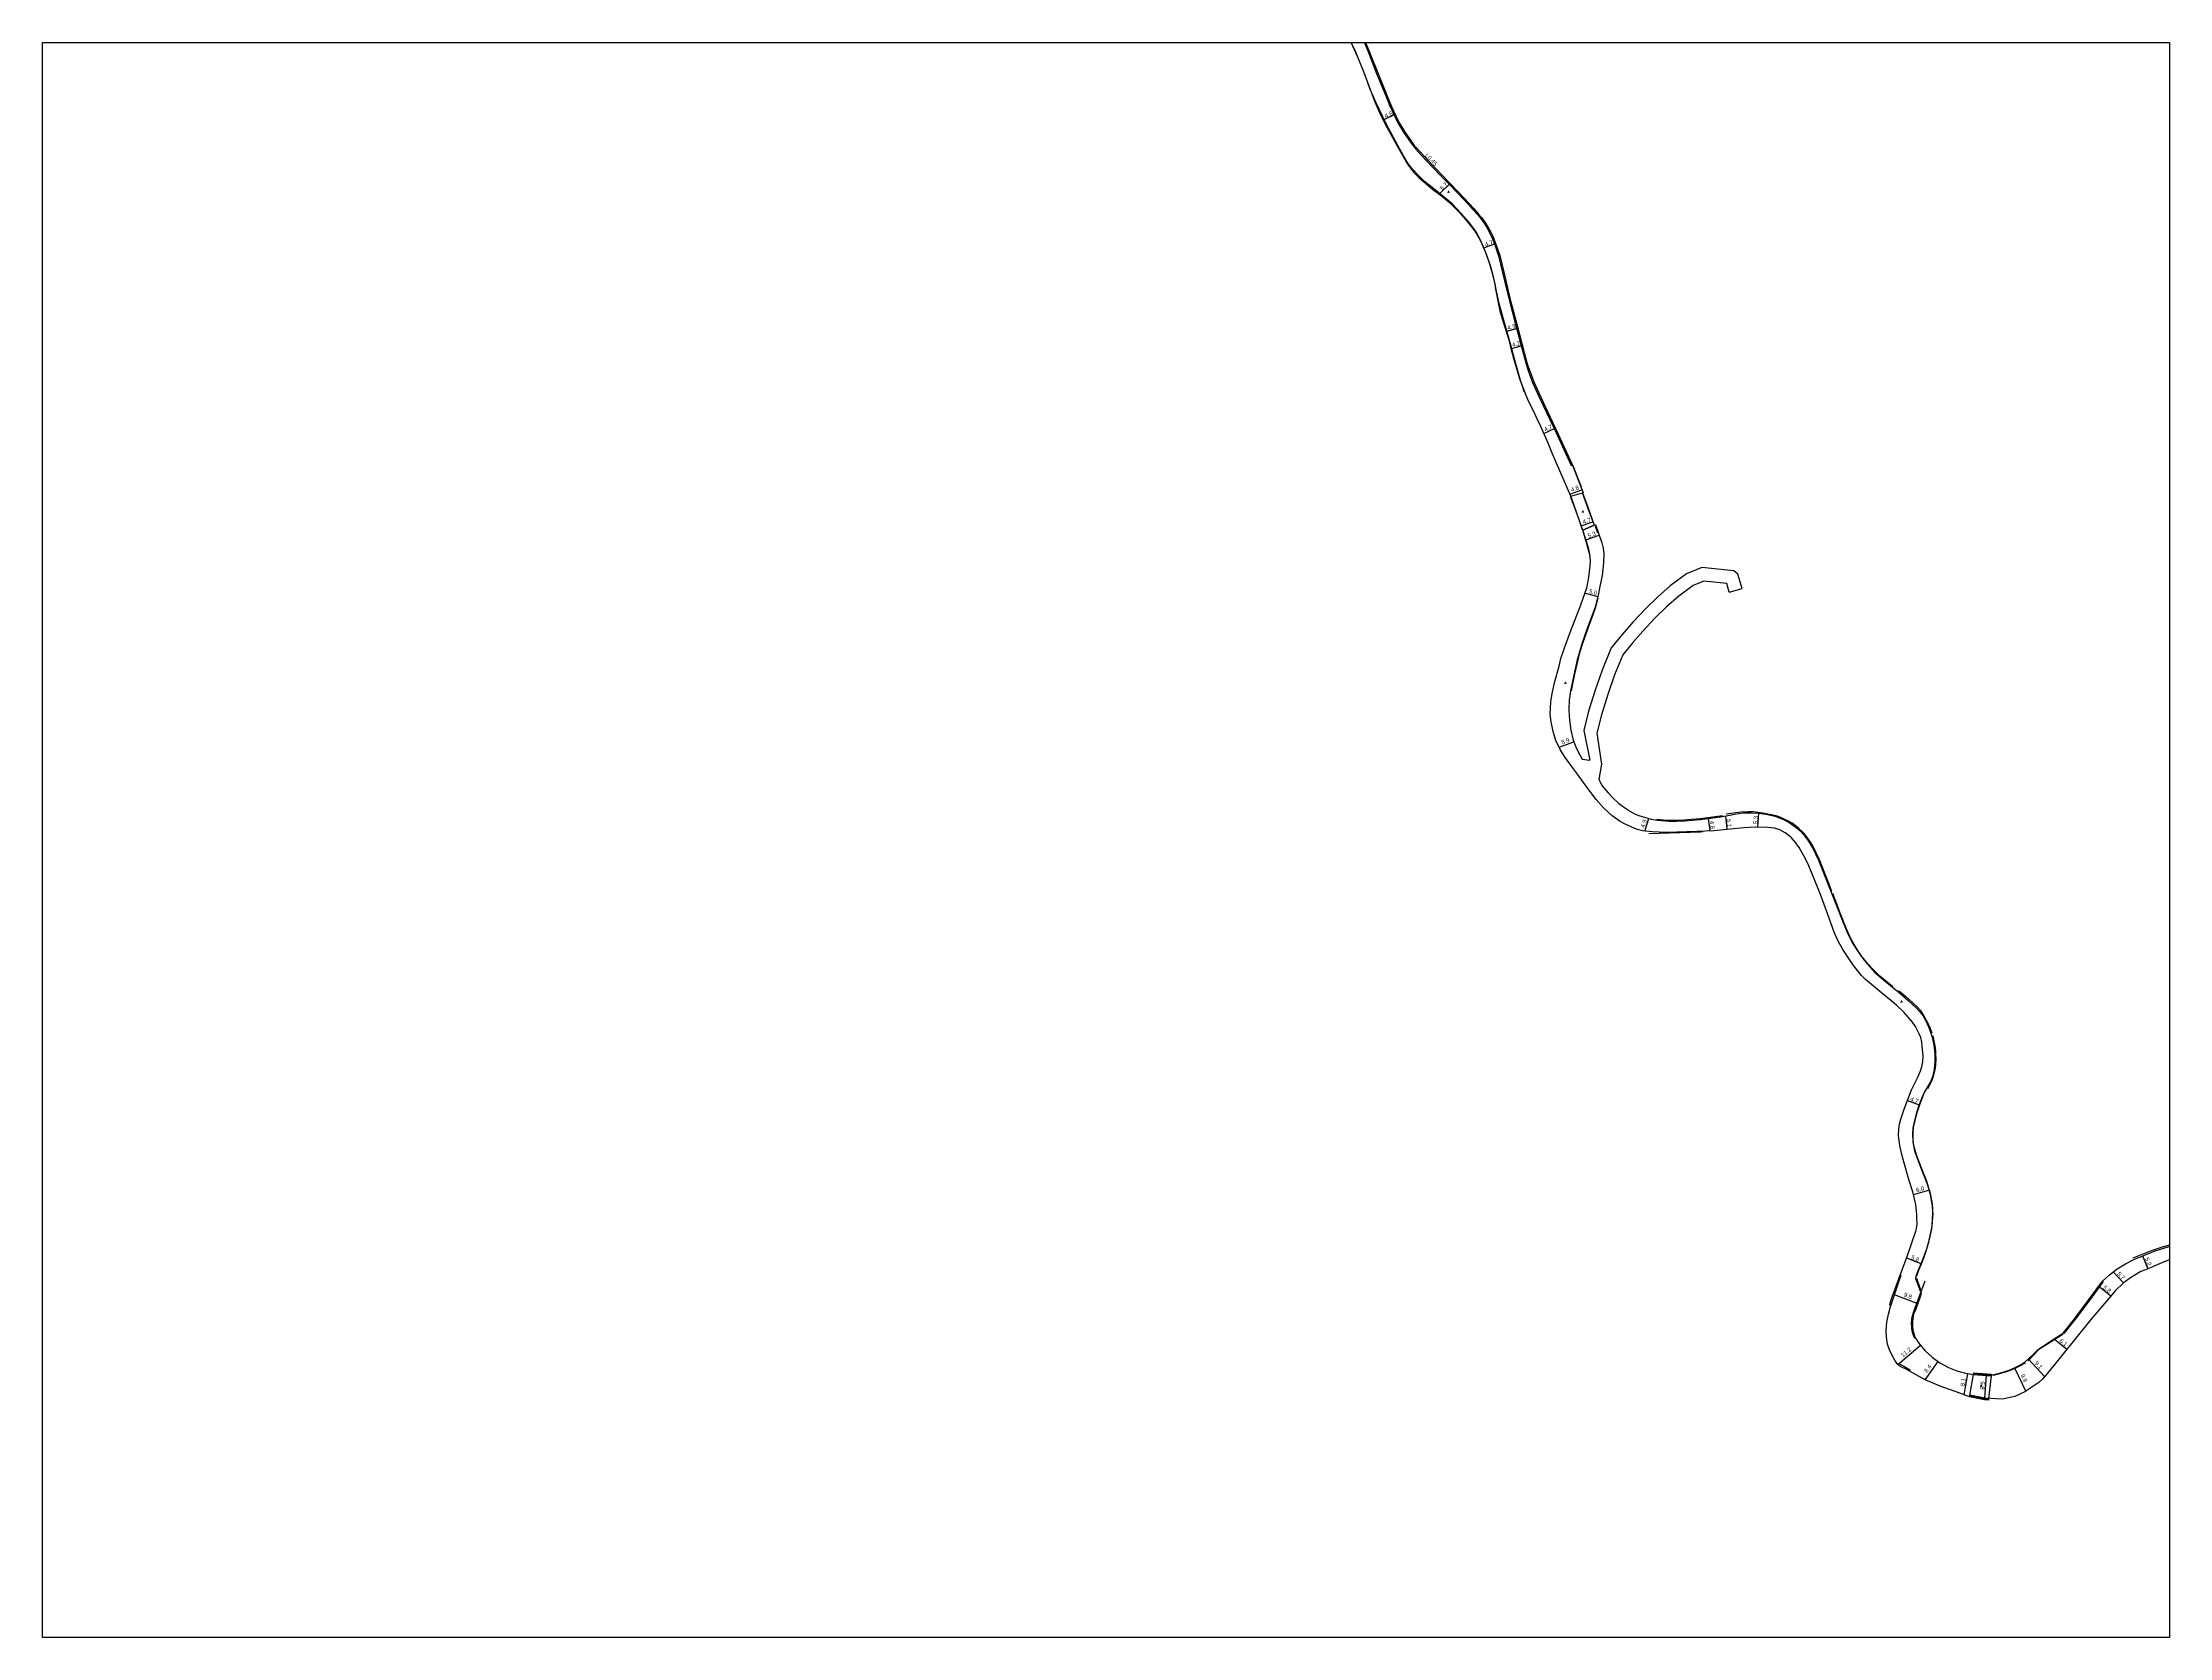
# Model space of a CAD drawing. Header units: metres. Extents: x -24000 to -20000, y -96000 to -93000.
# Drawn here: x -21600 to -20800, y -96000 to -95400 of the extents above; entities that cross this region are included whole.
import ezdxf

# ---------------------------------------------------------------- set-up
doc = ezdxf.new("R2010")
doc.units = ezdxf.units.M
doc.header["$LTSCALE"] = 2.5
for name, color, linetype in [('側溝・桝', 7, 'Continuous'), ('図郭', 7, 'Continuous'), ('幅員', 7, 'Continuous'), ('歩道・分離帯・安全施設', 7, 'Continuous'), ('舗装', 7, 'Continuous'), ('道路', 7, 'Continuous')]:
    doc.layers.add(name, color=color, linetype=linetype)
doc.styles.get("Standard").update_dxf_attribs({"font": ''})
doc.styles.add('YOKO_DECO', font='txt.shx', dxfattribs={"bigfont": 'extfont.shx'})
doc.styles.get('Standard').set_extended_font_data('@MS PGothic')

msp = doc.modelspace()

# ---------------------------------------------------------------- linework, layer by layer
at = {"layer": '側溝・桝'}
for points in [[(-21102.87, -95400), (-21102.82, -95400.1), (-21101.32, -95403.77), (-21098.22, -95411.64), (-21094.55, -95420.64), (-21093.08, -95424.22), (-21092.29, -95425.93), (-21091.39, -95427.82), (-21090.68, -95429.23), (-21089.84, -95430.84), (-21088.91, -95432.43), (-21088.12, -95433.75), (-21085.2, -95437.89), (-21084.39, -95438.98), (-21083.58, -95439.98), (-21079.53, -95444.33), (-21074.14, -95449.97), (-21071.09, -95453.13), (-21067.83, -95456.48), (-21063.56, -95461.02), (-21061.97, -95462.78), (-21060.2, -95464.87), (-21059.18, -95466.12), (-21057.92, -95467.86), (-21056.75, -95469.6), (-21056.42, -95470.24)], [(-21056.1, -95470.87), (-21055.86, -95471.34), (-21054.95, -95473.01), (-21053.65, -95476.44), (-21052.36, -95480.29), (-21050.08, -95489.64), (-21048.53, -95496.29), (-21045.94, -95506.05), (-21043.01, -95517.27), (-21042.49, -95519.16), (-21041.84, -95521.32), (-21041.3, -95523.04), (-21040.44, -95525.45), (-21039.54, -95527.86), (-21037.65, -95532.03), (-21034.38, -95538.99), (-21030.35, -95547.58), (-21025, -95559.14), (-21024.57, -95558.96)]]:
    msp.add_lwpolyline(points, dxfattribs=at)
msp.add_lwpolyline([(-21056.01, -95470.03), (-21056.42, -95470.24), (-21056.1, -95470.87), (-21055.68, -95470.66)], close=True, dxfattribs=at)
at = {"layer": '図郭'}
msp.add_lwpolyline([(-21600, -95400), (-20800, -95400), (-20800, -96000), (-21600, -96000)], close=True, dxfattribs=at)
at = {"layer": '幅員'}
for points in [[(-21095.39, -95428.93), (-21091.28, -95426.97)], [(-21074.65, -95457.04), (-21070.54, -95453.03)], [(-21057.87, -95477.22), (-21053.49, -95475.56)], [(-21049.28, -95508.57), (-21045.09, -95507.48)], [(-21047.46, -95515.08), (-21043.38, -95514.01)], [(-21035.31, -95547.04), (-21031.03, -95545.03)], [(-21025.49, -95569.94), (-21021, -95568.21)], [(-21021.26, -95581.81), (-21016.86, -95580.26)], [(-21019.49, -95587.08), (-21014.53, -95585.32)], [(-21019.82, -95607.1), (-21015, -95608.37)], [(-21029.54, -95665.12), (-21024.03, -95663.05)], [(-20997.28, -95696.63), (-20995.84, -95691.94)], [(-20972.81, -95696.6), (-20973.4, -95691.89)], [(-20966.95, -95690.97), (-20966.46, -95696.07)], [(-20954.77, -95695.23), (-20954.47, -95689.89)], [(-20898.57, -95798.03), (-20894.17, -95799.67)], [(-20896.27, -95833.41), (-20890.48, -95831.79)], [(-20898.86, -95857.19), (-20893.51, -95859.31)], [(-20821.17, -95862.48), (-20817.31, -95866.61)], [(-20810.09, -95856.48), (-20808.08, -95861.27)], [(-20903.88, -95870.88), (-20894.69, -95874.41)], [(-20826.55, -95867.84), (-20822.03, -95871.51)], [(-20843.32, -95887.69), (-20838.59, -95891.55)], [(-20902.21, -95897.3), (-20893.69, -95889.99)], [(-20846.96, -95901.88), (-20853.1, -95895.22)], [(-20891.89, -95903.04), (-20886.94, -95896.22)], [(-20877.16, -95908.73), (-20875.84, -95900.77)], [(-20869.47, -95909.97), (-20868.83, -95901.49)], [(-20858.24, -95898.52), (-20854.07, -95907.49)]]:
    msp.add_lwpolyline(points, dxfattribs=at)
at = {"layer": '歩道・分離帯・安全施設'}
for points in [[(-21107.89, -95400), (-21107.23, -95401.28), (-21105.47, -95405.18), (-21103.67, -95409.65), (-21101.95, -95414.24), (-21100.41, -95418.26), (-21099.01, -95422.12), (-21097.03, -95426.6), (-21094.85, -95430.92), (-21092.48, -95435.23), (-21090.31, -95439.1), (-21088.37, -95442.64), (-21086.57, -95445.72), (-21084.38, -95448.73), (-21082.38, -95450.78), (-21080.62, -95452.32), (-21077.15, -95455.12), (-21073.75, -95457.73), (-21070.82, -95460.18), (-21068.56, -95462.38), (-21067.24, -95463.73), (-21064.5, -95466.8), (-21062.47, -95469.32), (-21061.02, -95471.4), (-21059.78, -95473.48), (-21058.6, -95475.68), (-21057.13, -95479.19), (-21055.97, -95482.37), (-21054.75, -95486.77), (-21053.67, -95491.35)], [(-21053.63, -95492.1), (-21051.85, -95500.96), (-21050.93, -95503.91), (-21049.84, -95507.48), (-21048.48, -95511.86), (-21047.56, -95515.62), (-21046.26, -95520.54), (-21044.64, -95525.99), (-21043.25, -95529.89), (-21042.8, -95531.28)], [(-21021.12, -95567.26), (-21024.29, -95559.2)], [(-21020.75, -95583.38), (-21022.19, -95579.22), (-21023.68, -95575.06), (-21024.86, -95571.78), (-21025.11, -95571)], [(-21016.57, -95581.01), (-21018.34, -95576.05), (-21020.74, -95569.41)], [(-21014.97, -95584.52), (-21015.86, -95582.08)], [(-21020.58, -95584.22), (-21019.24, -95588.44), (-21018.36, -95591.78), (-21018.2, -95592.47)], [(-21024.96, -95643.93), (-21024.44, -95641.2), (-21023.66, -95637.58), (-21023.19, -95635.52), (-21022.34, -95631.74), (-21021.63, -95629.05), (-21020.56, -95625.58), (-21019.32, -95622.08), (-21017.62, -95617.6), (-21016.61, -95614.83), (-21015.93, -95612.64), (-21014.86, -95608.87)], [(-20968.17, -95690.85), (-20970.93, -95691.23), (-20976.49, -95691.98), (-20979.86, -95692.31), (-20982.64, -95692.52), (-20985.48, -95692.63), (-20989.09, -95692.61), (-20992.89, -95692.32)], [(-20926.98, -95719.43), (-20928.52, -95715.34), (-20931.67, -95707.44), (-20932.84, -95704.78), (-20933.88, -95702.67), (-20935.05, -95700.77), (-20936.23, -95699.07), (-20937.27, -95697.74), (-20938.08, -95696.9), (-20939.46, -95695.64), (-20940.77, -95694.52), (-20941.92, -95693.69), (-20943.35, -95692.86), (-20944.88, -95692.16), (-20946.2, -95691.57), (-20947.96, -95690.97), (-20949.64, -95690.53), (-20951.06, -95690.22), (-20952.99, -95689.9), (-20954.75, -95689.62), (-20956.62, -95689.46), (-20958.41, -95689.44), (-20961.19, -95689.58), (-20966.7, -95690.31)], [(-20995.83, -95697.5), (-20976.37, -95696.96), (-20975.46, -95696.85)], [(-20904.11, -95755.22), (-20908.88, -95751.18), (-20910.47, -95749.7), (-20911.8, -95748.33), (-20913.2, -95746.8), (-20914.56, -95745.19), (-20915.67, -95743.79), (-20916.66, -95742.38), (-20917.44, -95741.16), (-20918.23, -95739.89), (-20919.1, -95738.4), (-20919.9, -95736.9), (-20920.72, -95735.15), (-20921.58, -95733.19), (-20923.69, -95727.76), (-20926.66, -95720.18)], [(-20901.97, -95756.58), (-20899.41, -95758.67), (-20894.86, -95762.79), (-20893.64, -95764.12), (-20892.03, -95766.85), (-20891.02, -95768.66), (-20890.53, -95769.65), (-20889.33, -95772.51)], [(-20889.03, -95773.68), (-20888.29, -95777.42), (-20888.06, -95779.33), (-20887.96, -95780.59), (-20887.91, -95782.45), (-20888, -95784.33), (-20888.17, -95785.94), (-20888.47, -95787.45), (-20888.88, -95788.94), (-20889.44, -95790.49), (-20890.95, -95793.64)], [(-20896.06, -95807.15), (-20895.28, -95803.93), (-20894.86, -95802.45), (-20894.41, -95800.99), (-20893.9, -95799.55), (-20893.4, -95798.21), (-20892.22, -95795.23)], [(-20895.16, -95864.17), (-20894.1, -95861.45), (-20892.94, -95858.53), (-20891.69, -95855.09), (-20891.22, -95853.77), (-20890.86, -95852.53), (-20890.5, -95851.23), (-20890.22, -95849.93), (-20889.99, -95848.94), (-20889.71, -95847.55), (-20889.47, -95846.47), (-20889.29, -95845.29), (-20889.09, -95843.58), (-20889, -95841.91), (-20888.94, -95840.66), (-20888.96, -95839.58), (-20889.03, -95838.36), (-20889.13, -95837.24), (-20889.29, -95836.08), (-20889.5, -95834.93), (-20889.78, -95833.67), (-20890.06, -95832.53), (-20890.47, -95831.05), (-20890.89, -95829.68), (-20891.31, -95828.53), (-20891.82, -95827.07), (-20892.24, -95825.98), (-20894.87, -95819.24), (-20895.55, -95817.16), (-20895.93, -95815.75), (-20896.24, -95814.2), (-20896.39, -95812.74), (-20896.43, -95811.46), (-20896.38, -95809.76), (-20896.16, -95807.41)], [(-20800, -95852.45), (-20802.34, -95853.04), (-20806.82, -95854.6), (-20813.83, -95857.28)], [(-20901.06, -95863.67), (-20905.02, -95875.79)], [(-20895.79, -95887.49), (-20896.06, -95886.92), (-20896.44, -95885.99), (-20896.74, -95884.71), (-20896.92, -95883.45), (-20897.01, -95881.57), (-20896.78, -95879.34), (-20896.06, -95877.03), (-20893.91, -95871.26), (-20891.91, -95865.81)], [(-20893.48, -95869.38), (-20895.07, -95864.9)], [(-20839.65, -95885.68), (-20835.27, -95880.13), (-20828.65, -95871.45), (-20824.8, -95866.04)], [(-20839.96, -95885.9), (-20844.91, -95889.04), (-20849.09, -95891.73), (-20853.1, -95895.92)], [(-20901.43, -95897.24), (-20899.86, -95897.96), (-20897.4, -95899.43)], [(-20866.73, -95901.37), (-20873.46, -95900.88)], [(-20854.26, -95896.76), (-20856.18, -95897.83), (-20858.12, -95898.78), (-20859.61, -95899.44), (-20860.96, -95899.93), (-20862.23, -95900.35), (-20863.49, -95900.72), (-20866.26, -95901.39)], [(-20875.04, -95909.18), (-20868.32, -95910.36)]]:
    msp.add_lwpolyline(points, dxfattribs=at)
at = {"layer": '舗装'}
for points in [[(-21025.17, -95570.67), (-21020.75, -95569.41)], [(-21020.71, -95583.42), (-21016.41, -95581.54)], [(-20875.12, -95908.84), (-20873.69, -95901.12)], [(-20867.08, -95901.62), (-20868.01, -95910.05)]]:
    msp.add_lwpolyline(points, dxfattribs=at)
at = {"layer": '道路'}
for points in [[(-20800, -95857.96), (-20801.93, -95858.69), (-20809.04, -95861.67), (-20810.72, -95862.38), (-20814.65, -95864.66), (-20817.42, -95866.71), (-20820.32, -95869.42), (-20822.9, -95872.58), (-20829.58, -95880.39), (-20835.75, -95888.03), (-20838.97, -95892.01), (-20843.04, -95897), (-20847.61, -95902.68), (-20849.08, -95904.05), (-20854.39, -95907.64), (-20858.2, -95909.41), (-20862.82, -95910.36), (-20869.47, -95909.97), (-20875.12, -95908.84), (-20875.23, -95909.47), (-20878.86, -95908.08), (-20886.3, -95905.5), (-20891.89, -95903.04), (-20897.49, -95899.97), (-20899.3, -95899), (-20900.48, -95898.38), (-20901.41, -95897.98), (-20901.85, -95897.68), (-20902.21, -95897.3), (-20903.2, -95895.88), (-20904.35, -95893.88), (-20905.3, -95891.78), (-20906.07, -95889.6), (-20906.44, -95887.09), (-20906.51, -95884.61), (-20906.27, -95881.4), (-20905.73, -95878.42), (-20904.82, -95874.94), (-20905.22, -95874.82), (-20904.89, -95873.72), (-20904.25, -95871.9), (-20900.49, -95861.73), (-20898.66, -95856.64), (-20896.6, -95850.85), (-20895.34, -95847.21), (-20895.14, -95846.11), (-20894.91, -95844.51), (-20894.97, -95841.96), (-20895.01, -95840.91), (-20895.45, -95837.13), (-20895.92, -95834.98), (-20896.51, -95832.31), (-20898.01, -95827.68), (-20900.19, -95820.17), (-20900.69, -95818.34), (-20901.42, -95814.95), (-20901.93, -95811.15), (-20901.85, -95808.78), (-20901.49, -95806.84), (-20901.03, -95804.96), (-20899.79, -95801.24), (-20897.05, -95794), (-20894.78, -95789.5), (-20894.32, -95788.34), (-20893.67, -95786.88), (-20893.09, -95785.38), (-20892.75, -95783.4), (-20892.65, -95781.19), (-20892.97, -95777.56), (-20893.13, -95776.09), (-20893.51, -95774.3), (-20894.09, -95772.94), (-20895.52, -95770.21), (-20896.61, -95768.58), (-20898.11, -95766.75), (-20899.84, -95764.88), (-20902.68, -95762.15), (-20908.29, -95757.45), (-20914.33, -95752.48), (-20915.8, -95750.95), (-20918.8, -95747.15), (-20920.9, -95744.21), (-20922.86, -95741.21), (-20924.55, -95738.08), (-20926.06, -95734.61), (-20929.06, -95726.7), (-20931.28, -95720.47), (-20933.34, -95715.23), (-20935.95, -95709.1), (-20937.55, -95705.91), (-20939.29, -95702.8), (-20940.48, -95701.08), (-20942.11, -95699.24), (-20943.05, -95698.39), (-20944.6, -95697.26), (-20946.6, -95696.21), (-20948.56, -95695.54), (-20951.12, -95695.26), (-20955.88, -95695.22), (-20960.04, -95695.47), (-20971.4, -95696.54), (-20977.82, -95696.82), (-20985.35, -95697.08), (-20989.46, -95697.13), (-20994.48, -95696.88), (-20998.26, -95696.55), (-21000.25, -95695.99), (-21003.81, -95694.48), (-21004.98, -95693.92), (-21006.65, -95693), (-21009.62, -95690.93), (-21012.77, -95688.03), (-21015.69, -95684.75), (-21018.75, -95680.64), (-21022.69, -95675.19), (-21024.59, -95672.71), (-21027.57, -95668.54), (-21029.13, -95665.99), (-21030.76, -95662.53), (-21031.81, -95659.19), (-21032.55, -95655.59), (-21032.89, -95652.7), (-21032.74, -95648.06), (-21032.22, -95644.93), (-21031.13, -95640.38), (-21029.61, -95634.58), (-21028.94, -95631.77), (-21027.57, -95627.67), (-21025.35, -95621.61), (-21021.36, -95611.47), (-21019.13, -95605.16), (-21018.62, -95602.67), (-21018.4, -95601.15), (-21017.91, -95596.8), (-21017.77, -95594.87), (-21018.01, -95592.51), (-21018.46, -95590.15), (-21020.71, -95583.42), (-21021.89, -95579.97), (-21024.21, -95573.47), (-21025.17, -95570.67), (-21032.18, -95554.53), (-21033.69, -95550.74), (-21036.43, -95544.49), (-21038.07, -95541.06), (-21039.21, -95538.57), (-21041.05, -95534.91), (-21041.62, -95533.68), (-21041.96, -95532.83), (-21043.91, -95527.49), (-21045.9, -95520.82), (-21047.78, -95513.89), (-21050.29, -95504.99), (-21052.09, -95498.2), (-21053.28, -95492.9), (-21054.12, -95488.62), (-21055.22, -95484.36), (-21057.2, -95478.78), (-21058.73, -95475.19), (-21060.58, -95471.6), (-21061.77, -95469.8), (-21063.33, -95467.81), (-21066.43, -95464.28), (-21069.84, -95460.73), (-21074.94, -95456.39), (-21080.14, -95452.31), (-21082.27, -95450.26), (-21084.69, -95447.64), (-21086.41, -95445.38), (-21088.1, -95442.61), (-21091.01, -95437.3), (-21094.72, -95430.36), (-21098.47, -95422.38), (-21100.75, -95417.34), (-21102.42, -95412.62), (-21106.09, -95403.67), (-21107.84, -95400)], [(-21102.36, -95400), (-21100.88, -95403.6), (-21097.78, -95411.46), (-21094.12, -95420.46), (-21092.66, -95424.03), (-21091.87, -95425.73), (-21090.97, -95427.62), (-21090.27, -95429.02), (-21089.43, -95430.62), (-21088.51, -95432.19), (-21087.75, -95433.48)], [(-21087.75, -95433.48), (-21084.82, -95437.62), (-21084.03, -95438.7), (-21083.23, -95439.67), (-21079.2, -95444.02), (-21073.81, -95449.65), (-21070.76, -95452.81), (-21067.49, -95456.16), (-21063.22, -95460.7), (-21061.63, -95462.48), (-21059.85, -95464.57), (-21058.82, -95465.84), (-21057.54, -95467.6), (-21056.35, -95469.37), (-21055.44, -95471.13), (-21054.53, -95472.82), (-21053.22, -95476.28), (-21051.91, -95480.16), (-21049.63, -95489.53), (-21048.08, -95496.18), (-21045.49, -95505.93), (-21042.56, -95517.15), (-21042.04, -95519.03), (-21041.4, -95521.19), (-21040.86, -95522.89), (-21040, -95525.29), (-21039.11, -95527.68), (-21037.23, -95531.83), (-21033.96, -95538.8), (-21029.92, -95547.39), (-21024.57, -95558.96), (-21020.56, -95569.34), (-21020.75, -95569.41)], [(-21020.75, -95569.41), (-21018.91, -95574.47), (-21016.41, -95581.54)], [(-21016.41, -95581.54), (-21015.93, -95581.37), (-21013.5, -95588.19), (-21013.02, -95590.21), (-21012.74, -95592.32), (-21012.87, -95595.68), (-21013.32, -95600.5), (-21014.21, -95604.63), (-21014.88, -95607.92), (-21016.06, -95612.4), (-21019.13, -95620.77), (-21020.96, -95625.78), (-21022.86, -95632.7), (-21025.26, -95643.93), (-21025.77, -95647.43), (-21025.89, -95650.92), (-21025.82, -95653.45), (-21025.59, -95655.84), (-21025.12, -95658.69), (-21024.28, -95662.4), (-21023.31, -95664.97), (-21022.44, -95666.8), (-21020.92, -95669.64), (-21018.07, -95670.01)], [(-20960.78, -95605.33), (-20962.37, -95599.95), (-20963.91, -95598.8), (-20975.83, -95597.52), (-20981.64, -95599.81), (-20987.76, -95604.42), (-20992.52, -95608.66), (-20996.98, -95612.87), (-21001.78, -95618.08), (-21005.69, -95622.53), (-21009.96, -95627.75), (-21013.36, -95636.12), (-21016.02, -95643.66), (-21018.46, -95651.53), (-21020.29, -95658.86), (-21018.07, -95670.01)], [(-20965.58, -95606.74), (-20966.52, -95603.55), (-20975.14, -95602.62), (-20979.18, -95604.21), (-20984.59, -95608.29), (-20989.14, -95612.34), (-20993.42, -95616.38), (-20998.06, -95621.42), (-21001.87, -95625.76), (-21005.61, -95630.33), (-21008.68, -95637.89), (-21011.28, -95645.23), (-21013.64, -95652.88), (-21015.38, -95659.82), (-21013.69, -95671.51)], [(-20965.58, -95606.74), (-20960.78, -95605.33)], [(-21013.69, -95671.51), (-21014.67, -95677.19), (-21013.38, -95679.68), (-21011.18, -95682.22), (-21009.38, -95684.17), (-21007.27, -95686.1), (-21005.38, -95687.58), (-21002.67, -95689.33), (-21000.99, -95690.23), (-20999.26, -95690.9), (-20997.02, -95691.58), (-20995, -95692.2), (-20992.51, -95692.58), (-20988.3, -95692.91), (-20985.48, -95692.9), (-20982.14, -95692.81), (-20976.39, -95692.26), (-20968.93, -95691.33), (-20965.42, -95690.7), (-20963.56, -95690.25), (-20960.35, -95689.73), (-20957.38, -95689.73), (-20954.6, -95689.88), (-20951.81, -95690.22), (-20950.05, -95690.62), (-20948.25, -95691.09), (-20946.86, -95691.62), (-20945.12, -95692.3), (-20943.27, -95693.32), (-20941.73, -95694.24), (-20940.53, -95695.11), (-20939.09, -95696.41), (-20937.49, -95698.05), (-20935.75, -95700.47), (-20934.24, -95702.91), (-20933.22, -95704.9), (-20932, -95707.59), (-20927.29, -95719.58), (-20923, -95730.38), (-20921.35, -95734.47), (-20920.28, -95736.85), (-20918.92, -95739.22), (-20917.08, -95742.05), (-20915.28, -95744.59), (-20913.63, -95746.74), (-20910.9, -95749.69), (-20907.61, -95752.56), (-20901.58, -95757.54), (-20898.37, -95760.28), (-20896.64, -95761.84), (-20895.09, -95763.31), (-20894.03, -95764.5), (-20892.74, -95766.08), (-20891.8, -95767.74), (-20890.69, -95770.23), (-20889.86, -95772.27), (-20889.2, -95774.23), (-20888.81, -95776.4), (-20888.42, -95779.11), (-20888.28, -95780.91), (-20888.28, -95783.07), (-20888.35, -95784.81), (-20888.67, -95787.2), (-20889.09, -95789.04), (-20889.83, -95790.92), (-20892.12, -95794.74), (-20893.27, -95797.25), (-20894.41, -95800.31), (-20895.44, -95803.52), (-20896.07, -95806.02), (-20896.56, -95808.42), (-20896.7, -95810.54), (-20896.51, -95813.6), (-20895.96, -95816.98), (-20893.16, -95824.37), (-20891.8, -95827.73), (-20890.9, -95830.27), (-20890.19, -95832.81), (-20889.78, -95834.86), (-20889.26, -95837.62), (-20889.11, -95840.09), (-20889.22, -95843.06), (-20889.54, -95846.24), (-20890.41, -95850.3), (-20891.39, -95853.87), (-20892.56, -95856.91), (-20895.43, -95864.14), (-20895.51, -95864.98), (-20893.38, -95870.55)], [(-20893.38, -95870.55), (-20893.7, -95871.5), (-20894.82, -95874.74), (-20895.68, -95876.98), (-20896.24, -95878.41), (-20896.53, -95880.04), (-20896.6, -95881.09), (-20896.67, -95882.34), (-20896.65, -95883.34), (-20896.41, -95884.8), (-20896.05, -95886.13), (-20895.74, -95887.09), (-20894, -95889.63), (-20891.83, -95892.15), (-20889.26, -95894.53), (-20886.33, -95896.65), (-20883.17, -95898.41), (-20879.92, -95899.73), (-20876.72, -95900.62), (-20873.69, -95901.12), (-20867.08, -95901.62), (-20867.06, -95901.28), (-20863.56, -95900.45), (-20862.31, -95900.08), (-20861.05, -95899.66), (-20859.72, -95899.18), (-20858.24, -95898.52), (-20856.31, -95897.58), (-20855.6, -95897.19), (-20854.3, -95896.33), (-20851.26, -95893.53), (-20849.32, -95891.56), (-20843.32, -95887.69), (-20839.99, -95885.58), (-20835.62, -95880.03), (-20825.14, -95865.95), (-20822.54, -95863.53), (-20819.66, -95861.32), (-20816.59, -95859.4), (-20813.41, -95857.81), (-20805.39, -95854.59), (-20800.06, -95852.88), (-20800, -95852.86)]]:
    msp.add_lwpolyline(points, dxfattribs=at)
for points in [[(-21025.17, -95570.67), (-21020.75, -95569.41), (-21018.91, -95574.47), (-21016.41, -95581.54), (-21020.71, -95583.42), (-21021.89, -95579.97), (-21024.21, -95573.47)], [(-20867.08, -95901.62), (-20868.01, -95910.05), (-20869.47, -95909.97), (-20875.12, -95908.84), (-20873.69, -95901.12)], [(-20873.69, -95901.12), (-20873.64, -95900.48), (-20867.04, -95900.98), (-20867.08, -95901.62)], [(-20875.23, -95909.47), (-20875.12, -95908.84), (-20869.47, -95909.97), (-20868.01, -95910.05), (-20868.05, -95910.7), (-20869.55, -95910.61)]]:
    msp.add_lwpolyline(points, close=True, dxfattribs=at)

# ---------------------------------------------------------------- texts
at = {"layer": '側溝・桝'}
msp.add_text('L0.45', height=1.6, rotation=314, dxfattribs=at).set_placement((-21080.15, -95442.58))
at = {"layer": '幅員'}
for s, rotation, p in [('4.6', 26, (-21094.73, -95428.51)), ('5.7', 44, (-21073.49, -95455.72)), ('4.7', 21, (-21057.14, -95476.84)), ('4.3', 15, (-21048.84, -95508.14)), ('4.2', 15, (-21047.01, -95514.6)), ('4.7', 25, (-21034.73, -95546.41)), ('4.8', 21, (-21024.79, -95569.1)), ('4.7', 19, (-21020.41, -95581.21)), ('5.3', 20, (-21018.47, -95586.4)), ('5.0', 345, (-21018.42, -95607.08)), ('5.9', 21, (-21028.33, -95664.13)), ('4.9', 73, (-20997.44, -95695.53)), ('4.8', 277, (-20972.96, -95692.89)), ('5.1', 275, (-20966.55, -95692.12)), ('5.3', 87, (-20954.92, -95694.09)), ('4.7', 340, (-20897.66, -95798.1)), ('6.0', 16, (-20895.04, -95832.58)), ('5.8', 338, (-20897.36, -95857.61)), ('5.7', 313, (-20819.84, -95863.35)), ('5.2', 293, (-20809.34, -95857.47)), ('9.8', 339, (-20900.09, -95871.66)), ('5.8', 321, (-20825.13, -95868.64)), ('6.1', 321, (-20841.57, -95888.67)), ('11.2', 41, (-20900.18, -95894.73)), ('8.4', 54, (-20891.13, -95900.59)), ('8.1', 81, (-20877.08, -95905.64)), ('8.5', 86, (-20869.56, -95906.8)), ('9.9', 295, (-20856.05, -95901.36)), ('9.1', 313, (-20850.87, -95896.96))]:
    msp.add_text(s, height=1.6, rotation=rotation, dxfattribs=at).set_placement(p)
at = {"layer": '舗装', "style": 'YOKO_DECO'}
for p in [(-21071.48, -95456.58, 562.96), (-21020.91, -95576.75, 552.26), (-21027.52, -95641.23, 550.19), (-20901.08, -95761.14, 537.24), (-20871.14, -95905.58, 530.72)]:
    msp.add_text('A', height=0.75, dxfattribs=at).set_placement(p)

doc.saveas('drawing.dxf')
